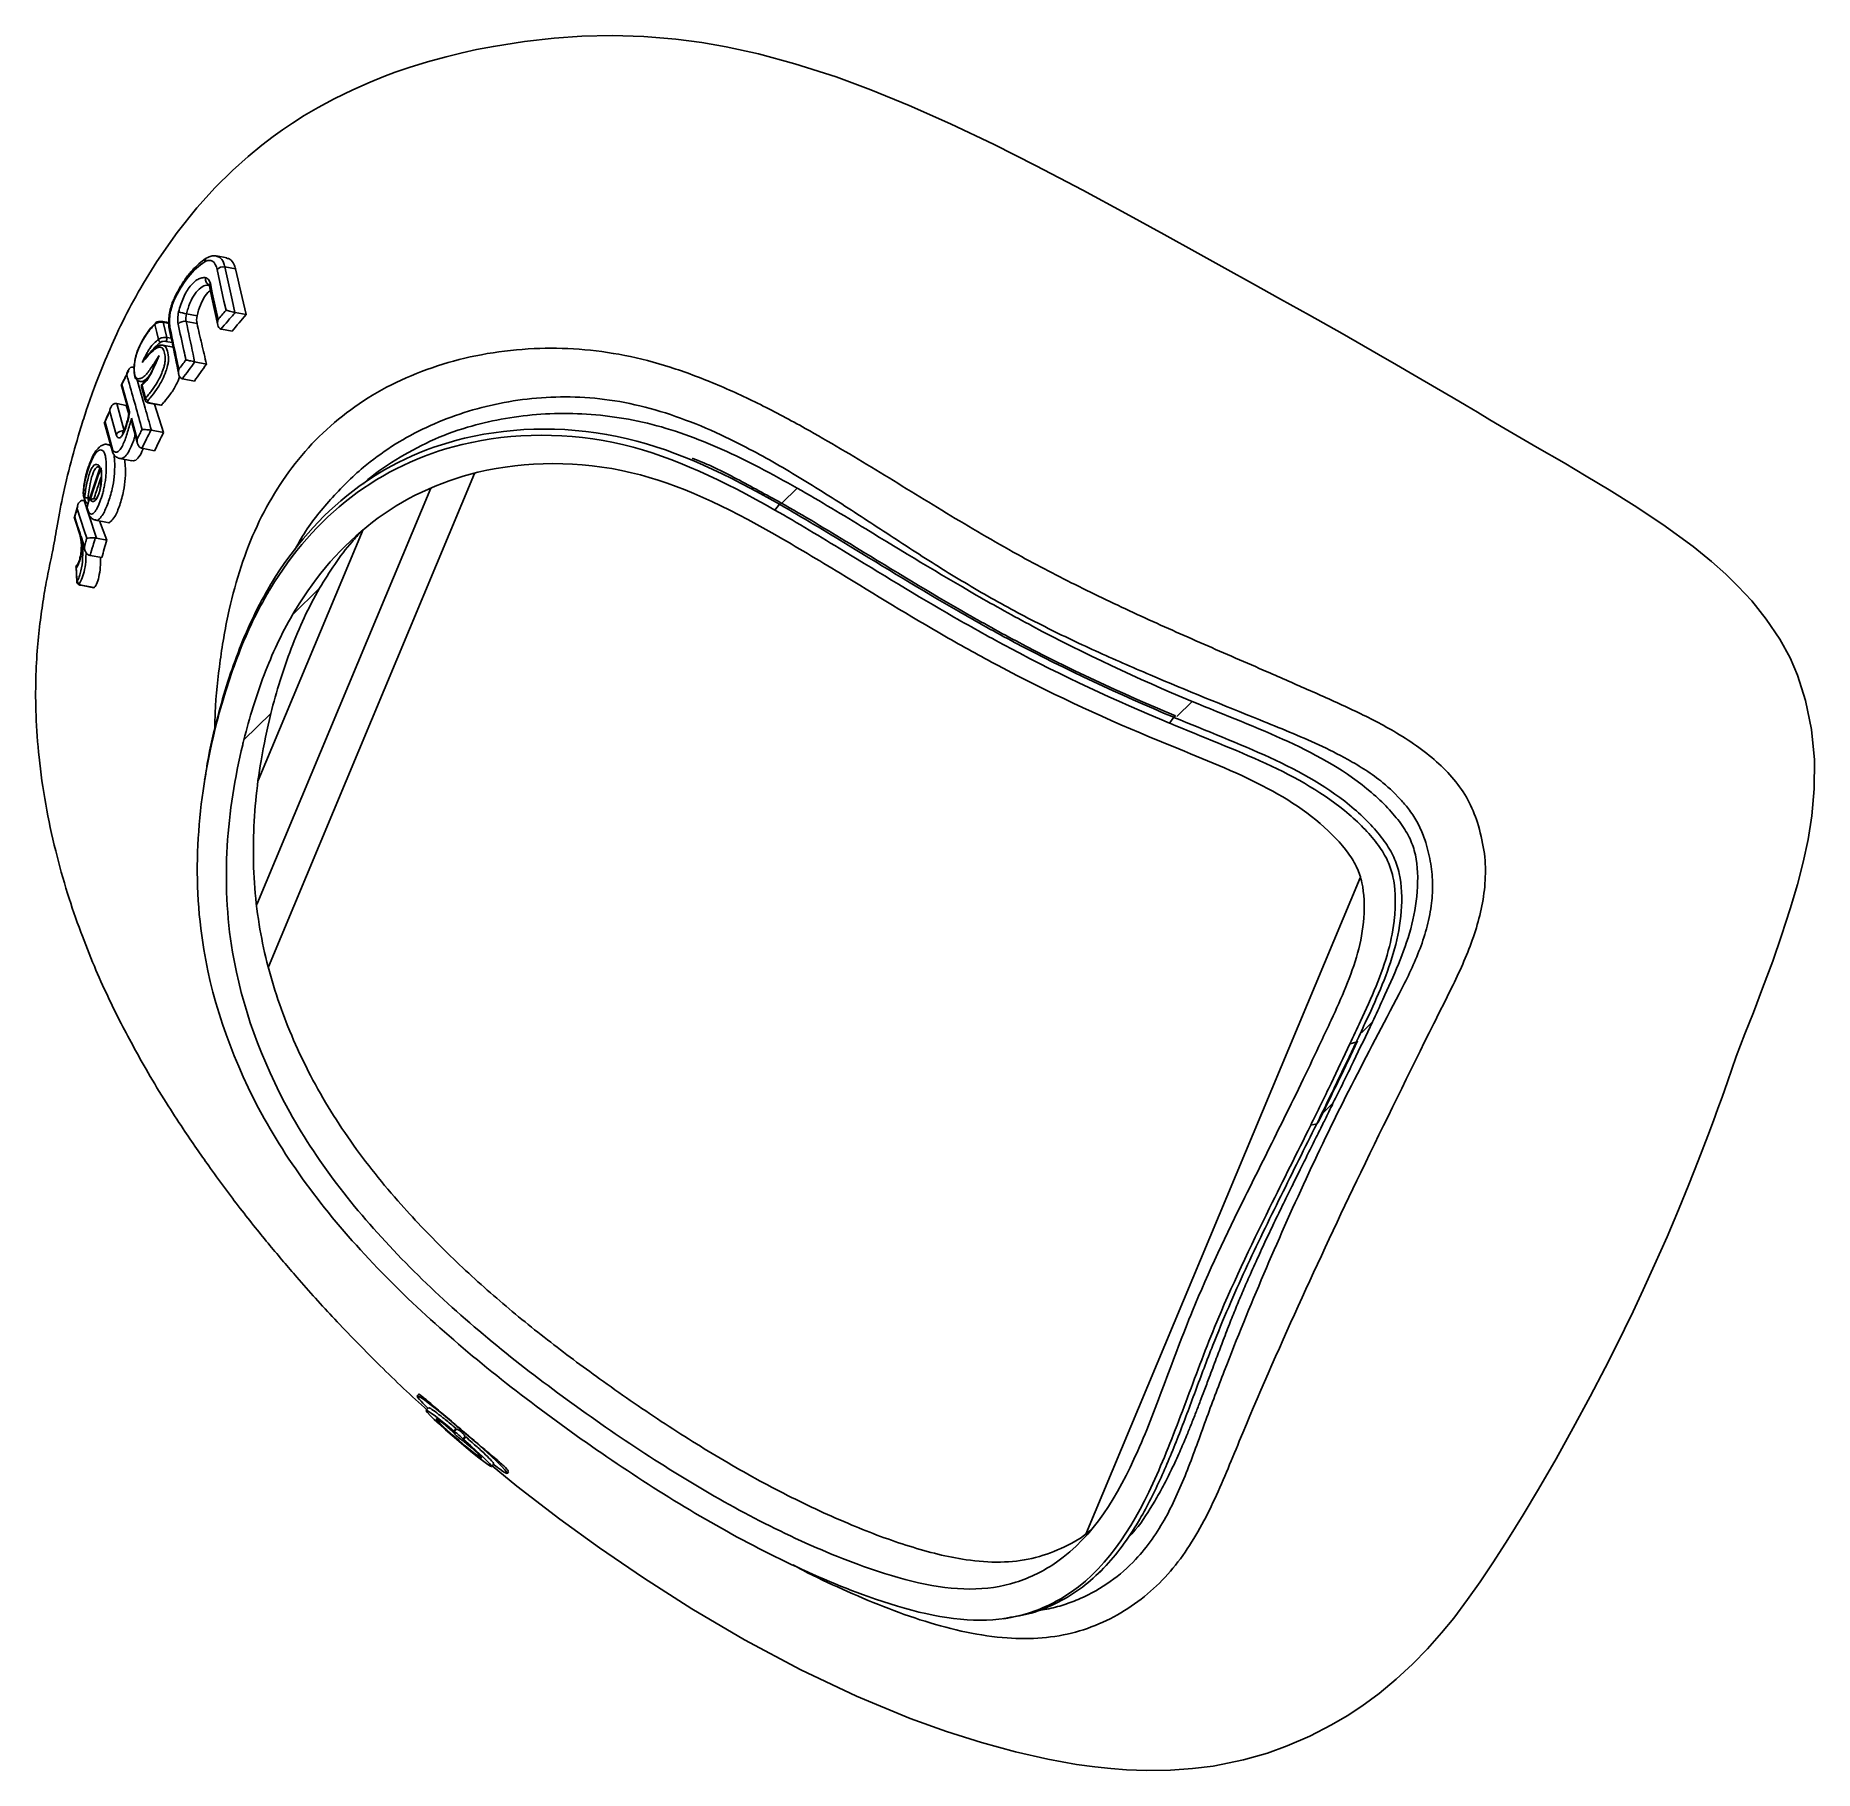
# Paper-space layout '_Trimétrica' of a CAD drawing. Header units: millimetres. Extents: x -50 to 61, y -52 to 56.
import ezdxf

# ---------------------------------------------------------------- set-up
doc = ezdxf.new("R2010")
doc.units = ezdxf.units.MM

psp = doc.layouts.new('_Trimétrica')

# ---------------------------------------------------------------- linework, layer by layer
at = {"color": 7, "linetype": 'Continuous', "lineweight": 25}
for p, q in [((-38.11, 42.41), (-38.74, 42.53)), ((-38.23, 41.84), (-37.57, 41.72)), ((-39.18, 40.63), (-39.19, 40.64)), ((-40.62, 38.92), (-39.96, 38.79)), ((-37.58, 38.99), (-36.9, 38.87)), ((-42.55, 38.34), (-42.67, 38.22)), ((-42.56, 38.34), (-42.56, 38.34)), ((-41.72, 38.37), (-42.11, 38.44)), ((-40.64, 38.44), (-39.96, 38.31)), ((-38.47, 37.96), (-38.44, 37.96)), ((-38.44, 37.96), (-37.77, 37.83)), ((-41.46, 36.84), (-42.09, 36.96)), ((-41.47, 36.89), (-41.52, 36.85)), ((-40.11, 35.92), (-39.37, 35.78)), ((-44.7, 34.51), (-44.2, 32.74)), ((-43.55, 34.71), (-43.26, 34.65)), ((-40.87, 34.87), (-40.13, 34.72)), ((-44.97, 33.32), (-44.5, 31.61)), ((-44.97, 33.32), (-44.39, 33.2)), ((-43.42, 34.36), (-43.2, 33.53)), ((-42.97, 33.35), (-42.21, 33.21)), ((-42.97, 33.35), (-42.97, 33.35)), ((-42.93, 33.37), (-42.18, 33.22)), ((-44.39, 33.2), (-44.22, 32.67)), ((-42.61, 33.28), (-42.05, 31.51)), ((-45.75, 32.15), (-45.21, 30.24)), ((-44.01, 32.06), (-43.67, 30.83)), ((-42.81, 31.66), (-42.05, 31.51)), ((-45.35, 30.74), (-45.51, 30.77)), ((-43.4, 30.53), (-42.61, 30.38)), ((-44.78, 29.89), (-44.02, 29.74)), ((-22.65, 28.95), (-35.51, -1.81)), ((-25.37, 28.04), (-36.23, 2.07)), ((-47.39, 26.97), (-47.61, 26.23)), ((-47.06, 27.65), (-46.96, 27.3)), ((-47.04, 27.72), (-46.97, 27.46)), ((-47, 27.27), (-46.94, 27.26)), ((-46.37, 27.38), (-46.28, 27.36)), ((-46.31, 27.35), (-46.31, 27.35)), ((-3.63, 27.04), (-3.92, 26.68)), ((-3.92, 26.68), (-3.92, 26.68)), ((-3.54, 27.13), (-3.63, 27.04)), ((-46.29, 26.05), (-45.54, 25.9)), ((-46.04, 26), (-45.59, 24.81)), ((-31.88, 26.46), (-31.97, 26.37)), ((-47.04, 24.44), (-46.96, 24.17)), ((-46.24, 24.93), (-45.59, 24.81)), ((-29.59, 25.46), (-36.14, 9.8)), ((-47.28, 23.52), (-47.26, 23.63)), ((-46.63, 23.85), (-45.9, 23.71)), ((-47.51, 23.13), (-47.45, 22.19)), ((-47.22, 21.99), (-46.4, 21.83)), ((-47.22, 21.99), (-47.22, 21.99)), ((-47.19, 21.99), (-46.38, 21.84)), ((-35.53, 21.75), (-35.6, 21.41)), ((-35.6, 21.41), (-35.6, 21.41)), ((-34.01, 20.15), (-32.32, 21.8)), ((-38.12, 15.72), (-38.17, 15.4)), ((-38.17, 15.4), (-38.17, 15.4)), ((-38.74, 13.5), (-38.79, 13.19)), ((-37.04, 12.34), (-35.36, 13.98)), ((20.97, 13.75), (20.71, 13.38)), ((20.71, 13.38), (20.71, 13.37)), ((21.07, 13.84), (20.97, 13.75)), ((-38.79, 13.19), (-38.79, 13.18)), ((35.12, 8.63), (34.63, 9.13)), ((32.6, 3.74), (15.49, -37.19)), ((32.34, -6.52), (31.96, -6.62)), ((32.43, -6.43), (32.34, -6.52)), ((29.89, -11.6), (29.51, -11.69)), ((29.98, -11.51), (29.89, -11.6)), ((-26.15, -28.48), (-26.23, -28.57)), ((-25.53, -29.31), (-25.66, -29.47)), ((-23.8, -30.61), (-23.94, -30.77)), ((-23.84, -30.71), (-23.94, -30.83)), ((-23.94, -30.83), (-23.94, -30.77)), ((-23.76, -30.64), (-23.9, -30.8)), ((-23.9, -30.81), (-23.89, -30.93)), ((-23.23, -31.1), (-23.37, -31.26)), ((-23.36, -31.38), (-23.37, -31.26)), ((-23.36, -31.38), (-23.33, -31.34)), ((-23.19, -31.13), (-23.33, -31.29)), ((-23.33, -31.29), (-23.33, -31.36)), ((-21.58, -32.98), (-21.45, -32.82)), ((-20.61, -33.41), (-20.53, -33.31)), ((16.33, -39.58), (16.42, -39.49))]:
    psp.add_line(p, q, dxfattribs=at)
at = {"color": 8, "linetype": 'Continuous', "lineweight": 25}
for p, q in [((-41.72, 38.32), (-42.08, 38.39)), ((-41.52, 37.13), (-41.91, 37.2)), ((-41.85, 37.44), (-41.57, 37.39)), ((-43.92, 35.6), (-43.89, 35.48)), ((-2.52, 28.04), (-3.49, 27.1)), ((-46.37, 27.38), (-46.31, 27.37)), ((-47.46, 22.19), (-47.44, 22.23)), ((22.11, 14.74), (21.15, 13.81)), ((33.36, -5.25), (32.67, -5.92)), ((30.9, -10.32), (30.24, -10.97)), ((-23.33, -31.34), (-23.36, -31.38))]:
    psp.add_line(p, q, dxfattribs=at)
at = {"color": 7, "linetype": 'Continuous', "lineweight": 25, "flags": 128}
for points in [[(-21.55, -32.94), (-20.02, -34.2), (-17.32, -36.27), (-14.86, -38.05), (-12.11, -39.93), (-9.1, -41.85), (-5.82, -43.78), (-2.29, -45.66), (1.18, -47.31), (4.52, -48.69), (6.78, -49.5), (8.97, -50.2), (11.09, -50.78), (13.12, -51.24), (14.91, -51.56), (16.04, -51.71), (17.05, -51.82), (18.02, -51.89), (19.26, -51.93), (20.77, -51.91), (22.14, -51.82), (23.43, -51.66), (25.32, -51.28), (26.82, -50.85), (28.04, -50.41), (29.46, -49.79), (30.81, -49.1), (31.78, -48.52), (32.69, -47.92), (33.77, -47.14), (34.85, -46.24), (35.85, -45.31), (36.79, -44.34), (37.66, -43.36), (38.43, -42.43), (39.29, -41.28), (40.08, -40.18), (40.92, -38.93), (41.81, -37.53), (42.76, -35.99), (43.72, -34.39), (44.82, -32.49), (45.89, -30.56), (46.94, -28.62), (47.87, -26.83), (48.52, -25.55), (49.08, -24.42), (49.62, -23.3), (50.25, -21.96), (50.96, -20.4), (51.74, -18.65), (52.45, -16.97), (53.1, -15.38), (53.68, -13.91), (54.28, -12.36), (54.63, -11.42), (54.91, -10.65), (55.17, -9.94), (55.5, -8.98), (56.05, -7.4), (56.6, -5.99), (57.13, -4.65), (57.7, -3.15), (58.33, -1.45), (58.88, 0.14), (59.42, 1.8), (59.87, 3.32), (60.23, 4.72), (60.54, 6.13), (60.77, 7.61), (60.92, 9.3), (60.93, 11.1), (60.75, 12.99), (60.37, 14.8), (59.87, 16.37), (59.41, 17.46), (58.77, 18.63), (57.93, 19.88), (57.02, 21.02), (56.16, 21.94), (55.4, 22.68), (54.52, 23.46), (53.36, 24.4), (51.48, 25.77), (49.68, 26.97), (48.13, 27.94), (46.7, 28.8), (45.32, 29.62), (43.63, 30.59), (41.63, 31.75), (40.68, 32.31), (39.91, 32.78), (39.2, 33.2), (38.4, 33.67), (37.36, 34.29), (35.97, 35.1), (34.87, 35.74), (33.74, 36.39), (31.48, 37.68), (29.43, 38.83), (27.63, 39.84), (25.88, 40.81), (24.16, 41.77), (22.46, 42.7), (20.37, 43.86), (17.98, 45.17), (15.3, 46.62), (12.34, 48.17), (9.76, 49.47), (7.05, 50.76), (4.47, 51.91), (2.08, 52.88), (-0.1, 53.69), (-2.67, 54.52), (-4.93, 55.13), (-6.95, 55.57), (-8.48, 55.84), (-10.1, 56.05), (-12.08, 56.21), (-14.06, 56.27), (-15.95, 56.23), (-17.69, 56.11), (-19.53, 55.91), (-21.47, 55.6), (-22.52, 55.4), (-23.43, 55.2), (-24.43, 54.95), (-25.59, 54.63), (-26.73, 54.28), (-27.6, 53.98), (-28.3, 53.72), (-29.17, 53.37), (-30.25, 52.89), (-31.4, 52.33), (-32.41, 51.79), (-33.27, 51.28), (-34, 50.81), (-34.63, 50.39), (-35.21, 49.98), (-35.92, 49.44), (-36.77, 48.74), (-37.75, 47.86), (-38.83, 46.8), (-39.98, 45.52), (-41.21, 44), (-42.47, 42.19), (-42.47, 42.19)], [(-38.15, 39.14), (-38.28, 39.71), (-38.71, 41.69)], [(-38.23, 41.84), (-37.78, 39.8), (-37.61, 39)], [(-39.19, 40.64), (-39.03, 39.92), (-38.67, 38.22)], [(-39.13, 40.8), (-39.01, 40.23), (-38.65, 38.56)], [(-42.36, 37.32), (-42.46, 37.75), (-42.59, 38.26)], [(-42.08, 38.39), (-41.95, 37.87), (-41.85, 37.44)], [(-41.67, 37.86), (-41.67, 37.86), (-41.67, 37.86)], [(-44.65, 34.51), (-44.5, 33.99), (-44.17, 32.81)], [(-43.39, 34.47), (-43.28, 34.06), (-43.17, 33.66)], [(-45, 31.39), (-45.15, 31.92), (-45.41, 32.83)], [(-44.05, 32.4), (-43.9, 31.87), (-43.69, 31.1)], [(-45.7, 32.15), (-45.55, 31.63), (-45.21, 30.39)], [(-46.84, 24.92), (-47, 25.41), (-47.43, 26.76)], [(-47, 27.27), (-46.71, 26.37), (-46.24, 24.93)], [(-47.62, 26.23), (-47.55, 25.99), (-47.26, 25.1)], [(-47.59, 26.24), (-47.43, 25.74), (-47.26, 25.22)], [(-47.2, 25.03), (-47.07, 24.63), (-46.99, 24.4)], [(-39.44, 10.11), (-39.46, 9.97), (-39.49, 9.83)], [(-25.98, -28.91), (-26.08, -28.8), (-26.2, -28.65), (-26.23, -28.57), (-26.17, -28.58), (-26.01, -28.68), (-25.76, -28.85), (-25.43, -29.09), (-25.03, -29.4), (-24.58, -29.76)], [(-23.94, -30.77), (-24.36, -30.42), (-24.75, -30.11), (-25.09, -29.84), (-25.35, -29.65), (-25.55, -29.52), (-25.65, -29.47), (-25.66, -29.5), (-25.58, -29.61), (-25.41, -29.79), (-25.16, -30.04), (-24.84, -30.34), (-24.46, -30.68), (-24.05, -31.05), (-23.61, -31.42), (-23.18, -31.79), (-22.77, -32.13), (-22.39, -32.43), (-22.07, -32.67), (-21.83, -32.85), (-21.66, -32.96), (-21.59, -32.98), (-21.6, -32.93), (-21.71, -32.8), (-21.91, -32.6), (-22.18, -32.33), (-22.52, -32.02), (-22.91, -31.66), (-23.33, -31.29)], [(-24.58, -29.76), (-24.09, -30.17), (-23.58, -30.6), (-23.06, -31.05), (-22.55, -31.49), (-22.07, -31.92), (-21.64, -32.31), (-21.27, -32.66), (-20.97, -32.96), (-20.76, -33.18), (-20.64, -33.34), (-20.61, -33.41), (-20.67, -33.4), (-20.84, -33.31), (-20.98, -33.21)], [(-23.33, -31.36), (-22.97, -31.67), (-22.67, -31.95), (-22.43, -32.18), (-22.27, -32.35), (-22.21, -32.43), (-22.25, -32.43), (-22.39, -32.35), (-22.61, -32.19), (-22.9, -31.96), (-23.24, -31.68), (-23.62, -31.36), (-23.99, -31.04), (-24.33, -30.73), (-24.63, -30.46), (-24.85, -30.24), (-24.99, -30.09), (-25.04, -30.01), (-24.98, -30.03), (-24.83, -30.13), (-24.59, -30.3), (-24.29, -30.54), (-23.94, -30.83)]]:
    psp.add_lwpolyline(points, dxfattribs=at)
at = {"color": 8, "linetype": 'Continuous', "lineweight": 25, "flags": 128}
psp.add_lwpolyline([(-47.19, 21.99), (-47.21, 21.99), (-47.22, 21.99)], dxfattribs=at)
at = {"color": 8, "linetype": 'Continuous', "lineweight": 25}
for centre, radius, start, end in [((-39.2, 42.18), 0.273, 123.4286, 182.3859), ((-39, 40.67), 0.186, 135.5523, 189.6408), ((-41.33, 39.78), 0.0937, 163.1182, 217.1888), ((-42.48, 38.27), 0.105, 138.2829, 185.6835), ((-42.13, 38.39), 0.0578, 4.4268, 69.3272), ((-41.49, 37.89), 0.183, 141.4926, 187.6647), ((-43.28, 34.48), 0.115, 129.6301, 183.8356), ((-42.96, 33.4), 0.046, 266.8744, 321.2787)]:
    psp.add_arc(centre, radius, start, end, dxfattribs=at)
at = {"color": 7, "linetype": 'Continuous', "lineweight": 25}
for centre, radius, start, end in [((-39.08, 41.06), 0.358, 163.0478, 254.7106), ((-38.33, 41.31), 0.537, 79.3682, 135.0004), ((-38.84, 47.34), 8.61, 254.7277, 258.0535), ((-40.74, 37.93), 0.525, 78.7564, 138.046), ((-42.19, 37.32), 0.173, 181.7702, 257.5207), ((-42.1, 37.38), 0.261, 316.8685, 12.9185), ((-42.99, 33.69), 0.18, 188.8801, 260.5899), ((-44.59, 31.15), 0.477, 78.3271, 149.5266), ((-46.77, 28.01), 0.58, 250.5583, 271.0726), ((-46.77, 26.89), 0.0624, 163.2705, 199.8418), ((-47.28, 22.26), 0.163, 188.5746, 264.8557), ((-2.38, -6.53), 32.52, 223.4831, 224.5497), ((-25.35, -33.03), 2.65, 41.9466, 56.9601), ((-21.92, -29.16), 2.65, 221.9466, 236.9601), ((-22.43, -31.11), 1.46, 159.8529, 164.2319), ((-22, -31.56), 1.32, 159.6516, 165.7916), ((-2.38, -6.53), 32.52, 234.0457, 235.1151)]:
    psp.add_arc(centre, radius, start, end, dxfattribs=at)
for points, knots in [([(-42.47, 42.19), (-42.92, 41.46), (-43.77, 40.09), (-44.83, 38.01), (-45.67, 36.12), (-46.33, 34.45), (-46.82, 33.05), (-47.32, 31.49), (-47.84, 29.68), (-48.37, 27.49), (-48.7, 25.65), (-48.95, 24.18), (-49.27, 22.72), (-49.53, 21.28), (-49.75, 19.76), (-49.93, 18.05), (-50.04, 16.07), (-50.03, 13.78), (-49.84, 11.17), (-49.44, 8.34), (-48.83, 5.5), (-48.09, 2.84), (-47.26, 0.44), (-46.42, -1.7), (-45.59, -3.54), (-44.79, -5.18), (-43.95, -6.77), (-42.99, -8.48), (-41.94, -10.22), (-40.92, -11.79), (-40.03, -13.1), (-39.17, -14.32), (-38.26, -15.57), (-37.29, -16.86), (-36.34, -18.06), (-35.44, -19.17), (-34.58, -20.19), (-33.25, -21.74), (-31.33, -23.87), (-28.67, -26.58), (-26.74, -28.45), (-25.68, -29.39), (-25.63, -29.43)], [0, 0, 0, 0, 0.036542, 0.069246, 0.097967, 0.122586, 0.143012, 0.159179, 0.18935, 0.220567, 0.24939, 0.272929, 0.292927, 0.312597, 0.333149, 0.355617, 0.381624, 0.411173, 0.444309, 0.481067, 0.517343, 0.550483, 0.580508, 0.607416, 0.631189, 0.650606, 0.670618, 0.692983, 0.717719, 0.739843, 0.756468, 0.771241, 0.790012, 0.808326, 0.825427, 0.841371, 0.856215, 0.870359, 0.909829, 0.952465, 0.997851, 1, 1, 1, 1]), ([(-39.35, 42.4), (-39.48, 42.32), (-39.76, 42.13), (-40.18, 41.73), (-40.61, 41.23), (-40.99, 40.64), (-41.26, 40.16), (-41.39, 39.86), (-41.41, 39.81)], [0, 0, 0, 0, 0.161233, 0.357544, 0.556673, 0.754476, 0.953874, 1, 1, 1, 1]), ([(-38.71, 41.69), (-38.76, 41.93), (-38.86, 42.11), (-39.07, 42.24), (-39.14, 42.25), (-39.3, 42.24), (-39.39, 42.22), (-39.47, 42.17)], [0, 0, 0, 0, 0.5, 0.5, 0.75, 0.75, 1, 1, 1, 1]), ([(-38.75, 42.51), (-38.79, 42.53), (-38.92, 42.56), (-39.14, 42.52), (-39.28, 42.43), (-39.34, 42.4)], [0, 0, 0, 0, 0.208123, 0.656268, 1, 1, 1, 1]), ([(-38.12, 42.39), (-38.04, 42.37), (-37.86, 42.33), (-37.67, 42.07), (-37.59, 41.82), (-37.57, 41.72)], [0, 0, 0, 0, 0.305029, 0.725533, 1, 1, 1, 1]), ([(-39.47, 42.17), (-39.84, 41.94), (-40.18, 41.62), (-40.85, 40.79), (-41.14, 40.29), (-41.4, 39.73)], [0, 0, 0, 0, 0.5, 0.5, 1, 1, 1, 1]), ([(-41.11, 39.04), (-41.03, 39.35), (-40.93, 39.65), (-40.75, 40.06), (-40.69, 40.19), (-40.54, 40.43), (-40.47, 40.54), (-40.32, 40.73), (-40.23, 40.82), (-40.07, 40.96), (-39.99, 41.02), (-39.82, 41.11), (-39.74, 41.14), (-39.57, 41.18), (-39.5, 41.18), (-39.42, 41.17)], [0, 0, 0, 0, 0.25, 0.25, 0.375, 0.375, 0.5, 0.5, 0.625, 0.625, 0.75, 0.75, 0.875, 0.875, 1, 1, 1, 1]), ([(-39.42, 41.17), (-39.35, 41.15), (-39.29, 41.12), (-39.19, 40.99), (-39.16, 40.9), (-39.13, 40.8)], [0, 0, 0, 0, 0.5, 0.5, 1, 1, 1, 1]), ([(-39.13, 40.37), (-39.18, 40.33), (-39.36, 40.21), (-39.62, 39.78), (-39.84, 39.26), (-39.93, 38.91), (-39.96, 38.79)], [0, 0, 0, 0, 0.143973, 0.487105, 0.829563, 1, 1, 1, 1]), ([(-39.22, 40.74), (-39.22, 40.74), (-39.23, 40.75), (-39.2, 40.72), (-39.19, 40.66), (-39.19, 40.63)], [0, 0, 0, 0, 0.114731, 0.637087, 1, 1, 1, 1]), ([(-41.41, 39.81), (-41.43, 39.77), (-41.51, 39.62), (-41.61, 39.29), (-41.7, 38.85), (-41.73, 38.42), (-41.72, 38.08), (-41.68, 37.91), (-41.67, 37.87)], [0, 0, 0, 0, 0.057879, 0.273366, 0.485939, 0.699029, 0.91544, 1, 1, 1, 1]), ([(-41.4, 39.73), (-41.52, 39.46), (-41.61, 39.15), (-41.67, 38.69), (-41.68, 38.54), (-41.68, 38.25), (-41.66, 38.12), (-41.64, 38)], [0, 0, 0, 0, 0.5, 0.5, 0.75, 0.75, 1, 1, 1, 1]), ([(-41.14, 38.28), (-41.16, 38.39), (-41.17, 38.51), (-41.16, 38.77), (-41.14, 38.9), (-41.11, 39.04)], [0, 0, 0, 0, 0.5, 0.5, 1, 1, 1, 1]), ([(-38.65, 38.56), (-38.58, 38.65), (-38.5, 38.74), (-38.42, 38.83), (-38.33, 38.93), (-38.24, 39.04), (-38.15, 39.14)], [0, 0, 0, 0, 0.0004459593, 0.0004459593, 0.0004459593, 0.0009607484, 0.0009607484, 0.0009607484, 0.0009607484]), ([(-37.58, 38.99), (-37.74, 38.82), (-37.89, 38.64), (-38.05, 38.46), (-38.19, 38.29), (-38.33, 38.13), (-38.47, 37.96)], [0, 0, 0, 0, 0.00088878, 0.00088878, 0.00088878, 0.001707212, 0.001707212, 0.001707212, 0.001707212]), ([(-37.61, 39), (-37.66, 39.02), (-37.72, 39.03), (-37.83, 39.06), (-37.88, 39.07), (-38.02, 39.11), (-38.1, 39.13), (-38.15, 39.14)], [0, 0, 0, 0, 0.25, 0.25, 0.5, 0.5, 1, 1, 1, 1]), ([(-42.67, 38.22), (-42.73, 38.16), (-42.9, 37.98), (-43.17, 37.6), (-43.43, 37.17), (-43.62, 36.78), (-43.75, 36.41), (-43.84, 36.03), (-43.89, 35.66), (-43.89, 35.32), (-43.86, 35.05), (-43.78, 34.84), (-43.65, 34.73), (-43.57, 34.72), (-43.54, 34.71)], [0, 0, 0, 0, 0.0746443, 0.2396492, 0.3792594, 0.4742503, 0.5604944, 0.6406926, 0.7162467, 0.7889158, 0.8560875, 0.9117396, 0.96711, 1, 1, 1, 1]), ([(-42.59, 38.26), (-42.74, 38.11), (-42.88, 37.94), (-43.17, 37.56), (-43.3, 37.34), (-43.5, 36.99), (-43.56, 36.86), (-43.67, 36.59), (-43.72, 36.45), (-43.81, 36.13), (-43.84, 35.96), (-43.88, 35.63), (-43.88, 35.47), (-43.87, 35.24), (-43.86, 35.17), (-43.83, 35.04), (-43.81, 34.99), (-43.75, 34.92), (-43.72, 34.89), (-43.66, 34.87), (-43.63, 34.87), (-43.52, 34.87), (-43.46, 34.89), (-43.31, 34.97), (-43.24, 35.03), (-43.1, 35.17), (-43.03, 35.26), (-42.89, 35.45), (-42.82, 35.56), (-42.61, 35.88), (-42.47, 36.09), (-42.33, 36.31)], [0, 0, 0, 0, 0.125, 0.125, 0.25, 0.25, 0.3125, 0.3125, 0.375, 0.375, 0.4375, 0.4375, 0.5, 0.5, 0.53125, 0.53125, 0.5625, 0.5625, 0.59375, 0.59375, 0.625, 0.625, 0.6875, 0.6875, 0.75, 0.75, 0.8125, 0.8125, 0.875, 0.875, 1, 1, 1, 1]), ([(-42.08, 38.39), (-42.17, 38.41), (-42.27, 38.4), (-42.46, 38.35), (-42.54, 38.31), (-42.59, 38.26)], [0, 0, 0, 0, 0.5, 0.5, 1, 1, 1, 1]), ([(-42.11, 38.44), (-42.11, 38.44), (-42.15, 38.45), (-42.24, 38.45), (-42.38, 38.44), (-42.49, 38.4), (-42.53, 38.36), (-42.55, 38.34)], [0, 0, 0, 0, 0.00244, 0.262777, 0.533242, 0.825866, 1, 1, 1, 1]), ([(-41.67, 37.86), (-41.62, 37.62), (-41.43, 36.72), (-41.24, 35.81), (-41.1, 35.15)], [0, 0, 0, 0, 0.263476, 1, 1, 1, 1]), ([(-41.64, 38), (-41.49, 37.32), (-41.35, 36.64), (-41.2, 35.96), (-41.17, 35.79), (-41.13, 35.62), (-41.1, 35.45)], [0, 0, 0, 0, 0.002671984, 0.002671984, 0.002671984, 0.003339843, 0.003339843, 0.003339843, 0.003339843]), ([(-40.66, 36.04), (-40.7, 36.23), (-40.74, 36.43), (-40.78, 36.62), (-40.9, 37.17), (-41.02, 37.73), (-41.14, 38.28)], [0, 0, 0, 0, 0.00075, 0.00075, 0.00075, 0.002928262, 0.002928262, 0.002928262, 0.002928262]), ([(-40.64, 38.44), (-40.5, 37.76), (-40.35, 37.08), (-40.21, 36.4), (-40.18, 36.24), (-40.14, 36.08), (-40.11, 35.92)], [0, 0, 0, 0, 0.002672109, 0.002672109, 0.002672109, 0.0033034, 0.0033034, 0.0033034, 0.0033034]), ([(-39.96, 38.31), (-39.87, 37.89), (-39.77, 37.47), (-39.57, 36.63), (-39.47, 36.2), (-39.37, 35.78)], [0, 0, 0, 0, 0.5, 0.5, 1, 1, 1, 1]), ([(-38.47, 37.96), (-38.52, 37.98), (-38.56, 38.01), (-38.63, 38.1), (-38.65, 38.15), (-38.69, 38.32), (-38.68, 38.45), (-38.65, 38.56)], [0, 0, 0, 0, 0.25, 0.25, 0.5, 0.5, 1, 1, 1, 1]), ([(-43.39, 35.88), (-43.31, 36.03), (-43.23, 36.18), (-43.12, 36.41), (-43.08, 36.48), (-43, 36.63), (-42.95, 36.7), (-42.83, 36.89), (-42.73, 36.99), (-42.55, 37.17), (-42.45, 37.25), (-42.36, 37.32)], [0, 0, 0, 0, 0.25, 0.25, 0.375, 0.375, 0.5, 0.5, 0.75, 0.75, 1, 1, 1, 1]), ([(-43.17, 33.66), (-43.11, 33.73), (-43.05, 33.81), (-42.92, 33.96), (-42.86, 34.04), (-42.67, 34.29), (-42.55, 34.47), (-42.37, 34.78), (-42.3, 34.9), (-42.19, 35.14), (-42.14, 35.27), (-42.07, 35.48), (-42.04, 35.55), (-42, 35.69), (-41.98, 35.77), (-41.96, 35.92), (-41.95, 36), (-41.95, 36.14), (-41.95, 36.21), (-41.98, 36.4), (-42, 36.52), (-42.06, 36.67), (-42.08, 36.71), (-42.13, 36.78), (-42.16, 36.8), (-42.25, 36.85), (-42.32, 36.85), (-42.46, 36.8), (-42.53, 36.76), (-42.74, 36.6), (-42.87, 36.45), (-43.13, 36.17), (-43.26, 36.03), (-43.39, 35.88)], [0, 0, 0, 0, 0.0625, 0.0625, 0.125, 0.125, 0.25, 0.25, 0.3125, 0.3125, 0.375, 0.375, 0.40625, 0.40625, 0.4375, 0.4375, 0.46875, 0.46875, 0.5, 0.5, 0.5625, 0.5625, 0.59375, 0.59375, 0.625, 0.625, 0.6875, 0.6875, 0.75, 0.75, 0.875, 0.875, 1, 1, 1, 1]), ([(-42.57, 36.79), (-42.62, 36.75), (-42.77, 36.64), (-42.95, 36.44), (-43.07, 36.3), (-43.1, 36.26)], [0, 0, 0, 0, 0.264384, 0.808753, 1, 1, 1, 1]), ([(-42.11, 36.95), (-42.12, 36.96), (-42.19, 36.98), (-42.33, 36.94), (-42.47, 36.87), (-42.54, 36.81), (-42.57, 36.79)], [0, 0, 0, 0, 0.059375, 0.422265, 0.822635, 1, 1, 1, 1]), ([(-42.36, 37.32), (-42.31, 37.37), (-42.23, 37.41), (-42.04, 37.45), (-41.94, 37.45), (-41.85, 37.44)], [0, 0, 0, 0, 0.5, 0.5, 1, 1, 1, 1]), ([(-41.91, 37.2), (-41.96, 37.21), (-42.03, 37.21), (-42.15, 37.19), (-42.19, 37.18), (-42.22, 37.16)], [0, 0, 0, 0, 0.5, 0.5, 1, 1, 1, 1]), ([(-38.86, 12.93), (-38.85, 13.29), (-38.82, 14.78), (-38.55, 17.31), (-38.02, 20.37), (-37.26, 23.17), (-36.27, 25.7), (-35.01, 28.02), (-33.48, 30.12), (-31.67, 31.97), (-29.6, 33.55), (-27.25, 34.84), (-24.66, 35.83), (-21.88, 36.49), (-19.02, 36.8), (-16.15, 36.76), (-13.3, 36.39), (-10.45, 35.64), (-7.62, 34.58), (-4.8, 33.28), (-1.46, 31.49), (2.4, 29.19), (6.77, 26.48), (10.99, 23.99), (15.05, 21.88), (18.93, 20.04), (22.85, 18.3), (26.37, 16.78), (29.47, 15.42), (32.12, 14.24), (34.35, 13.12), (36.09, 12.02), (37.37, 11.02), (38.47, 9.9), (39.39, 8.61), (39.74, 7.67), (39.92, 7.19)], [0, 0, 0, 0, 0.011294, 0.045768, 0.079768, 0.110223, 0.140278, 0.170045, 0.199672, 0.229347, 0.259295, 0.28976, 0.320723, 0.351908, 0.383041, 0.411849, 0.44029, 0.46839, 0.496493, 0.52487, 0.553616, 0.599463, 0.645776, 0.692017, 0.731184, 0.770364, 0.809778, 0.849596, 0.876437, 0.903421, 0.92958, 0.944468, 0.958655, 0.972294, 0.985824, 1, 1, 1, 1]), ([(-43.95, 35.6), (-44, 35.61), (-44.06, 35.59), (-44.15, 35.54), (-44.19, 35.5), (-44.29, 35.35), (-44.33, 35.24), (-44.35, 35.12)], [0, 0, 0, 0, 0.25, 0.25, 0.5, 0.5, 1, 1, 1, 1]), ([(-42.33, 36.31), (-42.42, 36.12), (-42.5, 35.93), (-42.62, 35.65), (-42.66, 35.56), (-42.75, 35.37), (-42.79, 35.28), (-43, 34.85), (-43.2, 34.64), (-43.39, 34.47)], [0, 0, 0, 0, 0.25, 0.25, 0.375, 0.375, 0.5, 0.5, 1, 1, 1, 1]), ([(-43.39, 35.88), (-43.32, 35.98), (-43.24, 36.11), (-43.12, 36.23), (-43.1, 36.26)], [0, 0, 0, 0, 0.769331, 1, 1, 1, 1]), ([(-42.53, 35.9), (-42.6, 35.76), (-42.71, 35.49), (-42.88, 35.12), (-43.07, 34.85), (-43.22, 34.67), (-43.32, 34.6), (-43.35, 34.57)], [0, 0, 0, 0, 0.247776, 0.45374, 0.666929, 0.891881, 1, 1, 1, 1]), ([(-42.37, 36.25), (-42.4, 36.19), (-42.46, 36.08), (-42.51, 35.96), (-42.53, 35.9)], [0, 0, 0, 0, 0.53197, 1, 1, 1, 1]), ([(-41.1, 35.45), (-41.03, 35.55), (-40.95, 35.65), (-40.88, 35.74), (-40.81, 35.84), (-40.74, 35.94), (-40.66, 36.04)], [0, 0, 0, 0, 0.0004729517, 0.0004729517, 0.0004729517, 0.0009567223, 0.0009567223, 0.0009567223, 0.0009567223]), ([(-40.1, 35.92), (-40.23, 35.74), (-40.36, 35.57), (-40.49, 35.39), (-40.62, 35.22), (-40.75, 35.04), (-40.87, 34.87)], [0, 0, 0, 0, 0.000856119, 0.000856119, 0.000856119, 0.001701371, 0.001701371, 0.001701371, 0.001701371]), ([(-40.11, 35.92), (-40.16, 35.93), (-40.22, 35.95), (-40.33, 35.97), (-40.39, 35.98), (-40.53, 36.02), (-40.61, 36.03), (-40.66, 36.04)], [0, 0, 0, 0, 0.25, 0.25, 0.5, 0.5, 1, 1, 1, 1]), ([(-44.65, 34.51), (-44.65, 34.51), (-44.66, 34.51), (-44.69, 34.51), (-44.69, 34.51), (-44.7, 34.51)], [0, 0, 0, 0, 0.119871, 0.324533, 1, 1, 1, 1]), ([(-44.22, 35.38), (-44.35, 35.13), (-44.51, 34.84), (-44.65, 34.54), (-44.67, 34.5)], [0, 0, 0, 0, 0.856463, 1, 1, 1, 1]), ([(-44.35, 35.12), (-44.39, 35.03), (-44.44, 34.93), (-44.49, 34.84), (-44.54, 34.73), (-44.59, 34.62), (-44.65, 34.51)], [0, 0, 0, 0, 0.0003995513, 0.0003995513, 0.0003995513, 0.0008630711, 0.0008630711, 0.0008630711, 0.0008630711]), ([(-43.39, 31.71), (-43.67, 32.71), (-43.95, 33.71), (-44.23, 34.71), (-44.27, 34.85), (-44.31, 34.98), (-44.35, 35.12)], [0, 0, 0, 0, 0.004265101, 0.004265101, 0.004265101, 0.004849306, 0.004849306, 0.004849306, 0.004849306]), ([(-43.35, 34.57), (-43.37, 34.55), (-43.41, 34.51), (-43.43, 34.44), (-43.43, 34.39), (-43.42, 34.36)], [0, 0, 0, 0, 0.362696, 0.690671, 1, 1, 1, 1]), ([(-41.05, 35), (-41.11, 34.83), (-41.28, 34.4), (-41.62, 33.9), (-41.93, 33.51), (-42.12, 33.29), (-42.18, 33.22)], [0, 0, 0, 0, 0.214079, 0.527108, 0.848815, 1, 1, 1, 1]), ([(-41.1, 35.45), (-41.1, 35.43), (-41.11, 35.38), (-41.11, 35.32), (-41.12, 35.23), (-41.1, 35.12), (-41.06, 35.02), (-41.01, 34.94), (-40.95, 34.89), (-40.9, 34.87), (-40.87, 34.87)], [0, 0, 0, 0, 0.102703, 0.186212, 0.250529, 0.499413, 0.632452, 0.749888, 0.879112, 1, 1, 1, 1]), ([(-45.02, 33.32), (-45.07, 33.33), (-45.13, 33.31), (-45.23, 33.25), (-45.27, 33.21), (-45.36, 33.06), (-45.4, 32.95), (-45.41, 32.83)], [0, 0, 0, 0, 0.25, 0.25, 0.5, 0.5, 1, 1, 1, 1]), ([(-43.2, 33.53), (-43.2, 33.53), (-43.2, 33.5), (-43.16, 33.45), (-43.09, 33.39), (-43.03, 33.36), (-42.98, 33.36), (-42.97, 33.35)], [0, 0, 0, 0, 0.03444, 0.302705, 0.564309, 0.880049, 1, 1, 1, 1]), ([(-43.02, 33.51), (-43.05, 33.48), (-43.05, 33.45), (-43.02, 33.4), (-42.98, 33.38), (-42.93, 33.37)], [0, 0, 0, 0, 0.5, 0.5, 1, 1, 1, 1]), ([(-33.85, 24.23), (-33.7, 24.5), (-33.07, 25.63), (-31.67, 27.37), (-29.8, 29.24), (-27.85, 30.67), (-25.93, 31.75), (-23.86, 32.61), (-21.67, 33.25), (-19.38, 33.64), (-17, 33.78), (-14.54, 33.64), (-12.01, 33.15), (-9.48, 32.34), (-6.67, 31.13), (-3.62, 29.48), (-0.35, 27.46), (2.87, 25.36), (6.08, 23.25), (9.36, 21.28), (12.7, 19.48), (16.09, 17.87), (20.63, 15.89), (24.67, 14.26), (28.18, 12.84), (30.02, 12.05), (31.61, 11.26), (32.95, 10.47), (33.89, 9.8), (34.43, 9.31), (34.63, 9.13)], [0, 0, 0, 0, 0.014099, 0.058097, 0.101941, 0.135058, 0.16832, 0.201581, 0.234696, 0.267584, 0.300547, 0.333392, 0.366474, 0.399719, 0.432878, 0.478343, 0.523858, 0.569137, 0.614414, 0.659787, 0.705153, 0.750479, 0.795814, 0.886374, 0.910734, 0.93509, 0.959395, 0.974898, 0.990379, 1, 1, 1, 1]), ([(-45.4, 32.86), (-45.5, 32.67), (-45.61, 32.43), (-45.71, 32.19), (-45.72, 32.14)], [0, 0, 0, 0, 0.825442, 1, 1, 1, 1]), ([(-45.41, 32.83), (-45.45, 32.73), (-45.5, 32.63), (-45.54, 32.52), (-45.6, 32.4), (-45.65, 32.28), (-45.7, 32.15)], [0, 0, 0, 0, 0.0004288727, 0.0004288727, 0.0004288727, 0.0009533956, 0.0009533956, 0.0009533956, 0.0009533956]), ([(-45.21, 30.39), (-45.16, 30.33), (-45.11, 30.3), (-45, 30.28), (-44.94, 30.29), (-44.83, 30.37), (-44.77, 30.43), (-44.66, 30.59), (-44.61, 30.69), (-44.46, 31.02), (-44.37, 31.28), (-44.25, 31.69), (-44.21, 31.83), (-44.13, 32.11), (-44.09, 32.25), (-44.05, 32.4)], [0, 0, 0, 0, 0.125, 0.125, 0.25, 0.25, 0.375, 0.375, 0.5, 0.5, 0.75, 0.75, 0.875, 0.875, 1, 1, 1, 1]), ([(-44.17, 32.81), (-44.19, 32.69), (-44.2, 32.57), (-44.25, 32.34), (-44.28, 32.23), (-44.34, 32.01), (-44.37, 31.91), (-44.44, 31.71), (-44.48, 31.62), (-44.56, 31.45), (-44.6, 31.37), (-44.69, 31.26), (-44.73, 31.21), (-44.82, 31.17), (-44.87, 31.18), (-44.95, 31.24), (-44.98, 31.3), (-45, 31.39)], [0, 0, 0, 0, 0.125, 0.125, 0.25, 0.25, 0.375, 0.375, 0.5, 0.5, 0.625, 0.625, 0.75, 0.75, 0.875, 0.875, 1, 1, 1, 1]), ([(-44.21, 32.76), (-44.22, 32.69), (-44.25, 32.48), (-44.33, 32.15), (-44.43, 31.83), (-44.53, 31.61), (-44.59, 31.51), (-44.62, 31.48), (-44.61, 31.48), (-44.61, 31.48)], [0, 0, 0, 0, 0.1208064, 0.3622717, 0.6153671, 0.7871603, 0.9082966, 0.9931378, 1, 1, 1, 1]), ([(-44.17, 32.81), (-44.17, 32.81), (-44.18, 32.8), (-44.2, 32.78), (-44.2, 32.76), (-44.2, 32.76)], [0, 0, 0, 0, 0.225484, 0.536484, 1, 1, 1, 1]), ([(-44.01, 32.06), (-44.03, 32.16), (-44.06, 32.27), (-44.05, 32.38), (-44.05, 32.4)], [0, 0, 0, 0, 0.898977, 1, 1, 1, 1]), ([(-42.18, 33.22), (-42.18, 33.22), (-42.2, 33.2), (-42.21, 33.21), (-42.21, 33.21)], [0, 0, 0, 0, 0.586955, 1, 1, 1, 1]), ([(-2.52, 28.04), (-3.3, 28.48), (-4.85, 29.34), (-7.19, 30.48), (-9.53, 31.43), (-11.88, 32.14), (-14.22, 32.56), (-16.54, 32.74), (-18.8, 32.67), (-21, 32.38), (-23.23, 31.85), (-25.45, 31.02), (-27.58, 29.84), (-28.97, 28.91), (-29.58, 28.33), (-29.61, 28.31)], [0, 0, 0, 0, 0.081786, 0.161666, 0.240153, 0.318171, 0.397053, 0.47568, 0.555051, 0.634637, 0.71386, 0.807591, 0.901267, 0.995412, 1, 1, 1, 1]), ([(-45.75, 32.15), (-45.74, 32.15), (-45.74, 32.15), (-45.71, 32.15), (-45.7, 32.15)], [0, 0, 0, 0, 0.870677, 1, 1, 1, 1]), ([(-43.43, 30.54), (-43.48, 30.56), (-43.53, 30.59), (-43.6, 30.67), (-43.63, 30.72), (-43.69, 30.87), (-43.7, 30.99), (-43.69, 31.1)], [0, 0, 0, 0, 0.25, 0.25, 0.5, 0.5, 1, 1, 1, 1]), ([(-43.69, 31.1), (-43.64, 31.21), (-43.58, 31.32), (-43.53, 31.43), (-43.48, 31.52), (-43.44, 31.62), (-43.39, 31.71)], [0, 0, 0, 0, 0.0004639313, 0.0004639313, 0.0004639313, 0.0008633374, 0.0008633374, 0.0008633374, 0.0008633374]), ([(-42.84, 31.66), (-42.93, 31.48), (-43.02, 31.3), (-43.11, 31.12), (-43.21, 30.93), (-43.3, 30.73), (-43.4, 30.53)], [0.000000852, 0.000000852, 0.000000852, 0.000000852, 0.000773262, 0.000773262, 0.000773262, 0.00161133, 0.00161133, 0.00161133, 0.00161133]), ([(-42.84, 31.66), (-42.89, 31.67), (-42.95, 31.68), (-43.07, 31.69), (-43.12, 31.69), (-43.27, 31.71), (-43.34, 31.71), (-43.39, 31.71)], [0, 0, 0, 0, 0.25, 0.25, 0.5, 0.5, 1, 1, 1, 1]), ([(-35.6, 21.41), (-35.53, 21.53), (-35.46, 21.66), (-34.05, 23.99), (-32.36, 25.94), (-28.34, 29.02), (-26.02, 30.14), (-20.29, 31.52), (-16.77, 31.56), (-10.2, 29.99), (-7.1, 28.49), (-3.92, 26.68)], [0, 0, 0, 0, 0.012839, 0.012839, 0.242297, 0.242297, 0.471754, 0.471754, 0.747104, 0.747104, 1, 1, 1, 1]), ([(-35.53, 21.75), (-35.46, 21.88), (-35.39, 22), (-33.97, 24.34), (-32.27, 26.31), (-28.23, 29.41), (-25.89, 30.53), (-20.12, 31.91), (-16.57, 31.95), (-9.94, 30.37), (-6.82, 28.86), (-3.63, 27.04)], [0, 0, 0, 0, 0.012839, 0.012839, 0.242297, 0.242297, 0.471754, 0.471754, 0.747104, 0.747104, 1, 1, 1, 1]), ([(-45.51, 30.75), (-45.55, 30.76), (-45.67, 30.8), (-45.87, 30.74), (-46.06, 30.61), (-46.24, 30.42), (-46.42, 30.14), (-46.61, 29.73), (-46.78, 29.26), (-46.92, 28.77), (-47, 28.33), (-47.05, 27.96), (-47.06, 27.74), (-47.06, 27.68)], [0, 0, 0, 0, 0.036231, 0.105518, 0.175944, 0.256191, 0.361208, 0.493602, 0.649743, 0.764072, 0.865222, 0.956658, 1, 1, 1, 1]), ([(-46.82, 26.87), (-46.78, 26.7), (-46.72, 26.55), (-46.62, 26.44), (-46.58, 26.43), (-46.51, 26.43), (-46.47, 26.44), (-46.4, 26.5), (-46.36, 26.54), (-46.29, 26.64), (-46.25, 26.7), (-46.15, 26.89), (-46.08, 27.04), (-45.96, 27.36), (-45.9, 27.54), (-45.82, 27.83), (-45.79, 27.93), (-45.75, 28.14), (-45.73, 28.25), (-45.69, 28.47), (-45.67, 28.58), (-45.65, 28.81), (-45.64, 28.93), (-45.63, 29.16), (-45.62, 29.28), (-45.62, 29.51), (-45.63, 29.62), (-45.65, 29.84), (-45.66, 29.94), (-45.7, 30.13), (-45.72, 30.21), (-45.78, 30.33), (-45.82, 30.37), (-45.9, 30.42), (-45.93, 30.43), (-46.02, 30.43), (-46.06, 30.42), (-46.14, 30.37), (-46.18, 30.34), (-46.26, 30.26), (-46.3, 30.21), (-46.37, 30.09), (-46.41, 30.03), (-46.51, 29.83), (-46.58, 29.68), (-46.71, 29.36), (-46.77, 29.19), (-46.88, 28.82), (-46.93, 28.62), (-46.98, 28.3), (-47, 28.19), (-47.03, 27.96), (-47.03, 27.84), (-47.04, 27.72)], [0, 0, 0, 0, 0.0625, 0.0625, 0.09375, 0.09375, 0.125, 0.125, 0.15625, 0.15625, 0.1875, 0.1875, 0.25, 0.25, 0.3125, 0.3125, 0.34375, 0.34375, 0.375, 0.375, 0.40625, 0.40625, 0.4375, 0.4375, 0.46875, 0.46875, 0.5, 0.5, 0.53125, 0.53125, 0.5625, 0.5625, 0.59375, 0.59375, 0.625, 0.625, 0.65625, 0.65625, 0.6875, 0.6875, 0.71875, 0.71875, 0.75, 0.75, 0.8125, 0.8125, 0.875, 0.875, 0.9375, 0.9375, 0.96875, 0.96875, 1, 1, 1, 1]), ([(-45.17, 30.16), (-45.17, 30.16), (-45.2, 30.19), (-45.22, 30.25), (-45.22, 30.33), (-45.21, 30.38), (-45.21, 30.39)], [0, 0, 0, 0, 0.039437, 0.455823, 0.814782, 1, 1, 1, 1]), ([(-45.17, 30.16), (-45.16, 30.15), (-45.12, 30.08), (-44.99, 29.96), (-44.85, 29.91), (-44.78, 29.89)], [0, 0, 0, 0, 0.1386088, 0.5817937, 1, 1, 1, 1]), ([(-43.32, 30.52), (-43.33, 30.5), (-43.4, 30.29), (-43.58, 29.98), (-43.82, 29.73), (-43.96, 29.76), (-44.02, 29.77)], [0, 0, 0, 0, 0.0364845, 0.4067259, 0.7805732, 1, 1, 1, 1]), ([(-46.97, 27.46), (-46.94, 27.78), (-46.89, 28.07), (-46.8, 28.5), (-46.77, 28.63), (-46.7, 28.89), (-46.66, 29.01), (-46.57, 29.22), (-46.52, 29.31), (-46.42, 29.45), (-46.36, 29.5), (-46.25, 29.54), (-46.2, 29.53), (-46.1, 29.47), (-46.05, 29.41), (-46, 29.36)], [0, 0, 0, 0, 0.25, 0.25, 0.375, 0.375, 0.5, 0.5, 0.625, 0.625, 0.75, 0.75, 0.875, 0.875, 1, 1, 1, 1]), ([(-45.95, 29.32), (-45.93, 29.2), (-45.92, 29.06), (-45.91, 28.78), (-45.92, 28.63), (-45.94, 28.34), (-45.96, 28.19), (-46.01, 27.92), (-46.05, 27.8), (-46.16, 27.47), (-46.25, 27.31), (-46.39, 27.21), (-46.44, 27.2), (-46.53, 27.22), (-46.58, 27.26), (-46.62, 27.32)], [0, 0, 0, 0, 0.125, 0.125, 0.25, 0.25, 0.375, 0.375, 0.5, 0.5, 0.75, 0.75, 0.875, 0.875, 1, 1, 1, 1]), ([(-46.62, 27.32), (-46.51, 27.66), (-46.4, 28), (-46.29, 28.34), (-46.18, 28.67), (-46.06, 29), (-45.95, 29.32)], [0, 0, 0, 0, 0.001359736, 0.001359736, 0.001359736, 0.00266502, 0.00266502, 0.00266502, 0.00266502]), ([(-45.95, 29.21), (-45.94, 29.16), (-45.92, 29.01), (-45.92, 28.71), (-45.95, 28.34), (-46.01, 27.98), (-46.09, 27.68), (-46.19, 27.46), (-46.29, 27.35), (-46.3, 27.35), (-46.3, 27.35)], [0, 0, 0, 0, 0.059647, 0.197687, 0.337515, 0.477639, 0.618077, 0.756207, 0.889152, 1, 1, 1, 1]), ([(-46.1, 29.37), (-46.1, 29.37), (-46.09, 29.37), (-46.05, 29.33), (-46.02, 29.3)], [0, 0, 0, 0, 0.331127, 1, 1, 1, 1]), ([(-45.95, 29.32), (-45.95, 29.32), (-45.95, 29.28), (-45.95, 29.24), (-45.94, 29.21)], [0, 0, 0, 0, 0.184372, 1, 1, 1, 1]), ([(-44.48, 29.83), (-44.47, 29.71), (-44.42, 29.34), (-44.43, 28.65), (-44.55, 27.78), (-44.78, 26.95), (-45.05, 26.3), (-45.31, 25.98), (-45.46, 25.86), (-45.53, 25.91), (-45.53, 25.91)], [0, 0, 0, 0, 0.075805, 0.221415, 0.366456, 0.559234, 0.759268, 0.890288, 0.994924, 1, 1, 1, 1]), ([(-3.92, 25.15), (-6.94, 26.87), (-9.88, 28.3), (-16.12, 29.78), (-19.47, 29.74), (-24.91, 28.44), (-27.11, 27.38), (-30.93, 24.45), (-32.53, 22.59), (-33.87, 20.38), (-33.94, 20.26), (-34.01, 20.15)], [0.7180504, 0.7180504, 0.7180504, 0.7180504, 0.760959, 0.760959, 0.8076771, 0.8076771, 0.8466089, 0.8466089, 0.8855407, 0.8855407, 0.887719, 0.887719, 0.887719, 0.887719]), ([(-9.07, 29.91), (-9.06, 29.9), (-8.12, 29.57), (-6.27, 28.63), (-4.46, 27.63), (-3.54, 27.13)], [0, 0, 0, 0, 0.005135, 0.496498, 1, 1, 1, 1]), ([(22.11, 14.74), (18.7, 16.17), (15.4, 17.71), (10.98, 20.06), (9.81, 20.71), (6.33, 22.71), (4.05, 24.1), (0.34, 26.37), (-1.09, 27.23), (-2.52, 28.04)], [0.887719, 0.887719, 0.887719, 0.887719, 0.9318691, 0.9318691, 0.9479202, 0.9479202, 0.9800223, 0.9800223, 1, 1, 1, 1]), ([(-47.43, 26.76), (-47.45, 26.7), (-47.47, 26.63), (-47.49, 26.56), (-47.53, 26.45), (-47.56, 26.35), (-47.59, 26.24)], [0, 0, 0, 0, 0.0002708639, 0.0002708639, 0.0002708639, 0.0006972593, 0.0006972593, 0.0006972593, 0.0006972593]), ([(-47.08, 27.28), (-47.13, 27.28), (-47.19, 27.26), (-47.28, 27.19), (-47.32, 27.15), (-47.41, 27), (-47.43, 26.88), (-47.43, 26.76)], [0, 0, 0, 0, 0.25, 0.25, 0.5, 0.5, 1, 1, 1, 1]), ([(-47.04, 27.72), (-47.04, 27.72), (-47.06, 27.7), (-47.06, 27.69), (-47.06, 27.68)], [0, 0, 0, 0, 0.3261624, 1, 1, 1, 1]), ([(-46.95, 27.29), (-46.95, 27.27), (-46.93, 27.22), (-46.87, 27.14), (-46.81, 27.08), (-46.77, 27.07), (-46.76, 27.07)], [0, 0, 0, 0, 0.167323, 0.584364, 0.954513, 1, 1, 1, 1]), ([(-46.83, 26.91), (-46.84, 26.87), (-46.85, 26.83), (-46.83, 26.79), (-46.83, 26.78)], [0, 0, 0, 0, 0.843875, 1, 1, 1, 1]), ([(-46.83, 26.76), (-46.83, 26.75), (-46.8, 26.63), (-46.74, 26.44), (-46.61, 26.23), (-46.46, 26.09), (-46.33, 26.07), (-46.28, 26.06)], [0, 0, 0, 0, 0.01083, 0.385772, 0.627588, 0.851404, 1, 1, 1, 1]), ([(-46.39, 27.38), (-46.42, 27.38), (-46.45, 27.38), (-46.5, 27.37), (-46.52, 27.36), (-46.57, 27.34), (-46.6, 27.33), (-46.62, 27.32)], [0, 0, 0, 0, 0.25, 0.25, 0.5, 0.5, 1, 1, 1, 1]), ([(-3.92, 26.68), (-2.49, 25.87), (-1.06, 25), (2.66, 22.74), (4.93, 21.34), (8.41, 19.34), (9.58, 18.69), (14, 16.34), (17.31, 14.81), (20.71, 13.38)], [0, 0, 0, 0, 0.177926, 0.177926, 0.463835, 0.463835, 0.606789, 0.606789, 1, 1, 1, 1]), ([(-3.63, 27.04), (-2.2, 26.22), (-0.77, 25.36), (2.95, 23.09), (5.22, 21.7), (8.69, 19.7), (9.86, 19.05), (14.27, 16.71), (17.57, 15.18), (20.97, 13.75)], [0, 0, 0, 0, 0.177926, 0.177926, 0.463835, 0.463835, 0.606789, 0.606789, 1, 1, 1, 1]), ([(-3.54, 27.13), (-2.11, 26.32), (-0.67, 25.45), (3.04, 23.19), (5.32, 21.79), (8.79, 19.79), (9.95, 19.14), (14.36, 16.8), (17.67, 15.27), (21.07, 13.84)], [0, 0, 0, 0, 0.177926, 0.177926, 0.463835, 0.463835, 0.606789, 0.606789, 1, 1, 1, 1]), ([(-47.59, 26.24), (-47.59, 26.24), (-47.61, 26.24), (-47.63, 26.23), (-47.62, 26.23), (-47.62, 26.23)], [0, 0, 0, 0, 0.142752, 0.925238, 1, 1, 1, 1]), ([(-47.44, 22.23), (-47.41, 22.29), (-47.37, 22.36), (-47.3, 22.52), (-47.27, 22.62), (-47.19, 22.93), (-47.14, 23.19), (-47.1, 23.59), (-47.1, 23.73), (-47.09, 24.01), (-47.09, 24.15), (-47.1, 24.42), (-47.12, 24.55), (-47.15, 24.81), (-47.17, 24.92), (-47.2, 25.03)], [0, 0, 0, 0, 0.125, 0.125, 0.25, 0.25, 0.5, 0.5, 0.625, 0.625, 0.75, 0.75, 0.875, 0.875, 1, 1, 1, 1]), ([(-47.26, 25.22), (-47.22, 25.11), (-47.2, 24.98), (-47.17, 24.69), (-47.16, 24.54), (-47.17, 24.22), (-47.18, 24.06), (-47.22, 23.77), (-47.25, 23.64), (-47.28, 23.52)], [0, 0, 0, 0, 0.25, 0.25, 0.5, 0.5, 0.75, 0.75, 1, 1, 1, 1]), ([(-47.26, 25.22), (-47.27, 25.19), (-47.28, 25.15), (-47.26, 25.11), (-47.26, 25.11)], [0, 0, 0, 0, 0.761487, 1, 1, 1, 1]), ([(-47.26, 25.1), (-47.25, 25.05), (-47.22, 24.94), (-47.19, 24.68), (-47.17, 24.48), (-47.18, 24.37), (-47.18, 24.36)], [0, 0, 0, 0, 0.277426, 0.618609, 0.985443, 1, 1, 1, 1]), ([(-47.2, 25.03), (-47.18, 24.99), (-47.14, 24.83), (-47.11, 24.63), (-47.05, 24.47), (-47.04, 24.44)], [0, 0, 0, 0, 0.257713, 0.868439, 1, 1, 1, 1]), ([(-46.99, 24.4), (-46.96, 24.5), (-46.93, 24.61), (-46.9, 24.72), (-46.88, 24.78), (-46.86, 24.85), (-46.84, 24.92)], [0, 0, 0, 0, 0.0004292577, 0.0004292577, 0.0004292577, 0.000697425, 0.000697425, 0.000697425, 0.000697425]), ([(-46.31, 24.94), (-46.37, 24.94), (-46.43, 24.94), (-46.55, 24.94), (-46.6, 24.94), (-46.73, 24.93), (-46.8, 24.92), (-46.84, 24.92)], [0, 0, 0, 0, 0.25, 0.25, 0.5, 0.5, 1, 1, 1, 1]), ([(-46.31, 24.94), (-46.36, 24.78), (-46.41, 24.62), (-46.45, 24.46), (-46.51, 24.26), (-46.57, 24.05), (-46.63, 23.85)], [0.000006885, 0.000006885, 0.000006885, 0.000006885, 0.000650314, 0.000650314, 0.000650314, 0.001461974, 0.001461974, 0.001461974, 0.001461974]), ([(-32.32, 21.8), (-32.01, 22.3), (-31.39, 23.31), (-30.5, 24.49), (-29.9, 25.14), (-29.7, 25.35)], [0, 0, 0, 0, 0.3989038, 0.7994632, 1, 1, 1, 1]), ([(19.48, 12.52), (16.24, 13.87), (13.1, 15.33), (8.9, 17.57), (7.79, 18.18), (4.49, 20.08), (2.33, 21.41), (-1.2, 23.56), (-2.56, 24.38), (-3.92, 25.15)], [0.887719, 0.887719, 0.887719, 0.887719, 0.9318691, 0.9318691, 0.9479202, 0.9479202, 0.9800223, 0.9800223, 1, 1, 1, 1]), ([(-47.28, 23.63), (-47.28, 23.63), (-47.31, 23.53), (-47.36, 23.4), (-47.44, 23.27), (-47.45, 23.26), (-47.46, 23.25)], [0, 0, 0, 0, 0.004962, 0.373061, 0.71625, 1, 1, 1, 1]), ([(-47.18, 24.36), (-47.19, 24.26), (-47.19, 24.05), (-47.24, 23.79), (-47.27, 23.67), (-47.28, 23.63)], [0, 0, 0, 0, 0.373571, 0.765654, 1, 1, 1, 1]), ([(-46.71, 23.87), (-46.81, 23.91), (-46.88, 23.99), (-46.97, 24.18), (-46.99, 24.29), (-46.99, 24.4)], [0, 0, 0, 0, 0.5, 0.5, 1, 1, 1, 1]), ([(-45.98, 23.73), (-45.98, 23.57), (-45.98, 23.19), (-46.05, 22.63), (-46.18, 22.13), (-46.31, 21.91), (-46.38, 21.84), (-46.38, 21.84)], [0, 0, 0, 0, 0.190292, 0.453792, 0.721242, 0.990246, 1, 1, 1, 1]), ([(-47.46, 23.25), (-47.47, 23.24), (-47.51, 23.21), (-47.52, 23.14), (-47.51, 23.09), (-47.5, 23.06), (-47.5, 23.05)], [0, 0, 0, 0, 0.155774, 0.597218, 0.922325, 1, 1, 1, 1]), ([(-47.5, 23.05), (-47.49, 22.96), (-47.48, 22.86), (-47.48, 22.76), (-47.47, 22.59), (-47.46, 22.41), (-47.44, 22.23)], [0, 0, 0, 0, 0.0002984604, 0.0002984604, 0.0002984604, 0.0008426413, 0.0008426413, 0.0008426413, 0.0008426413]), ([(-47.46, 22.2), (-47.46, 22.18), (-47.45, 22.14), (-47.42, 22.09), (-47.37, 22.04), (-47.31, 22.01), (-47.25, 22), (-47.22, 21.99)], [0, 0, 0, 0, 0.127075, 0.316419, 0.500152, 0.719424, 1, 1, 1, 1]), ([(-47.3, 22.09), (-47.31, 22.07), (-47.31, 22.05), (-47.28, 22.02), (-47.24, 22), (-47.19, 21.99)], [0, 0, 0, 0, 0.5, 0.5, 1, 1, 1, 1]), ([(-46.38, 21.84), (-46.38, 21.83), (-46.39, 21.83), (-46.4, 21.83), (-46.4, 21.83)], [0, 0, 0, 0, 0.936579, 1, 1, 1, 1]), ([(-38.17, 15.4), (-37.96, 16.1), (-37.72, 16.78), (-37.2, 18.14), (-36.92, 18.82), (-36.3, 20.14), (-35.96, 20.78), (-35.6, 21.41)], [0.2550946, 0.2550946, 0.2550946, 0.2550946, 0.5000856, 0.5000856, 0.7500428, 0.7500428, 1, 1, 1, 1]), ([(-38.12, 15.72), (-37.9, 16.42), (-37.66, 17.11), (-37.14, 18.47), (-36.86, 19.15), (-36.23, 20.48), (-35.9, 21.12), (-35.53, 21.75)], [0.2550946, 0.2550946, 0.2550946, 0.2550946, 0.5000856, 0.5000856, 0.7500428, 0.7500428, 1, 1, 1, 1]), ([(-35.36, 13.98), (-35.01, 15.37), (-34.59, 16.73), (-33.59, 19.35), (-33.01, 20.61), (-32.32, 21.8)], [0, 0, 0, 0, 0.5, 0.5, 1, 1, 1, 1]), ([(-34.01, 20.15), (-34.35, 19.55), (-34.67, 18.94), (-35.26, 17.69), (-35.53, 17.05), (-36.27, 15.08), (-36.69, 13.73), (-37.04, 12.34)], [0, 0, 0, 0, 0.25, 0.25, 0.5, 0.5, 1, 1, 1, 1]), ([(33.36, -5.25), (33.58, -4.78), (33.8, -4.31), (34.69, -2.37), (35.34, -0.93), (35.95, 1.31), (36.1, 2.08), (36.21, 3.68), (36.19, 4.47), (35.96, 5.53), (35.85, 5.85), (35.56, 6.48), (35.37, 6.79), (34.66, 7.78), (34.01, 8.45), (31.77, 10.37), (30, 11.36), (26.2, 13.11), (24.13, 13.9), (22.11, 14.74), (22.11, 14.74), (22.11, 14.74)], [0.0000001, 0.0000001, 0.0000001, 0.0000001, 0.0074613, 0.0074613, 0.0308204, 0.0308204, 0.0424999, 0.0424999, 0.0541795, 0.0541795, 0.0600192, 0.0600192, 0.065859, 0.065859, 0.0775385, 0.0775385, 0.102831, 0.102831, 0.1281236, 0.1281236, 0.1281404, 0.1281404, 0.1281404, 0.1281404]), ([(-39.43, 10.11), (-39.41, 10.23), (-39.27, 11.4), (-38.99, 12.51), (-38.74, 13.5)], [0, 0, 0, 0, 0.108362, 1, 1, 1, 1]), ([(15.8, -36.92), (15.7, -37), (15.16, -37.49), (13.94, -38.13), (12.16, -38.77), (10.15, -39.01), (8.16, -38.85), (6.25, -38.47), (4.47, -37.96), (2.67, -37.35), (0.13, -36.34), (-3.15, -34.82), (-7.12, -32.64), (-11.02, -30.19), (-14.69, -27.65), (-18.12, -25.1), (-21.31, -22.5), (-24.37, -19.7), (-26.89, -17.07), (-28.88, -14.72), (-30.41, -12.68), (-31.81, -10.55), (-33.04, -8.34), (-34.09, -6.1), (-34.95, -3.83), (-35.64, -1.51), (-36.14, 0.93), (-36.42, 3.44), (-36.48, 6.01), (-36.33, 8.56), (-35.98, 11.23), (-35.58, 13.01), (-35.36, 13.98)], [0, 0, 0, 0, 0.005675, 0.032201, 0.059386, 0.085956, 0.11343, 0.135528, 0.157806, 0.180437, 0.203131, 0.254422, 0.306094, 0.358628, 0.411343, 0.456996, 0.502784, 0.549177, 0.595895, 0.624076, 0.652399, 0.681257, 0.710349, 0.738542, 0.766955, 0.796071, 0.825433, 0.858206, 0.891259, 0.925009, 0.958934, 1, 1, 1, 1]), ([(20.71, 13.38), (20.71, 13.38), (20.72, 13.38), (22.73, 12.53), (24.8, 11.75), (28.61, 9.99), (30.37, 9.01), (32.61, 7.09), (33.26, 6.41), (33.97, 5.43), (34.16, 5.11), (34.45, 4.49), (34.56, 4.16), (34.79, 3.11), (34.82, 2.31), (34.75, 1.44), (34.75, 1.37), (34.74, 1.3)], [0, 0, 0, 0, 0.0001318, 0.0001318, 0.1975131, 0.1975131, 0.3948944, 0.3948944, 0.4860408, 0.4860408, 0.5316141, 0.5316141, 0.5771873, 0.5771873, 0.6683337, 0.6683337, 0.6762477, 0.6762477, 0.6762477, 0.6762477]), ([(20.97, 13.75), (20.97, 13.75), (20.98, 13.75), (22.99, 12.91), (25.05, 12.12), (28.88, 10.36), (30.67, 9.36), (32.95, 7.41), (33.61, 6.71), (34.34, 5.69), (34.54, 5.36), (34.84, 4.71), (34.95, 4.37), (35.19, 3.27), (35.22, 2.46), (35.09, 0.85), (34.95, 0.06), (34.33, -2.2), (33.68, -3.65), (32.78, -5.59), (32.56, -6.05), (32.34, -6.52)], [0, 0, 0, 0, 0.000132, 0.000132, 0.197513, 0.197513, 0.394894, 0.394894, 0.486041, 0.486041, 0.531614, 0.531614, 0.577187, 0.577187, 0.668334, 0.668334, 0.75948, 0.75948, 0.941773, 0.941773, 1, 1, 1, 1]), ([(29.51, -11.69), (28.66, -13.41), (27.8, -15.12), (25.75, -19.27), (24.57, -21.73), (22.88, -25.83), (22.3, -27.41), (21.14, -30.5), (20.56, -32.03), (18.6, -36.43), (17.01, -39.12), (13.77, -41.36), (12.86, -41.82), (10.96, -42.42), (9.95, -42.57), (6.75, -42.57), (4.35, -41.96), (0.07, -40.43), (-1.77, -39.63), (-5.38, -37.88), (-7.15, -36.92), (-10.65, -34.85), (-12.37, -33.74), (-15.79, -31.43), (-17.47, -30.22), (-22.43, -26.48), (-25.59, -23.8), (-31.32, -17.91), (-33.87, -14.7), (-37.66, -7.86), (-38.95, -4.25), (-40.32, 3.95), (-39.91, 8.57), (-38.84, 12.98), (-38.82, 13.08), (-38.79, 13.19)], [0, 0, 0, 0, 0.053216, 0.053216, 0.128129, 0.128129, 0.173077, 0.173077, 0.218025, 0.218025, 0.30792, 0.30792, 0.337886, 0.337886, 0.367851, 0.367851, 0.427781, 0.427781, 0.472729, 0.472729, 0.517677, 0.517677, 0.562419, 0.562419, 0.607162, 0.607162, 0.696647, 0.696647, 0.787363, 0.787363, 0.877259, 0.877259, 0.99712, 0.99712, 1, 1, 1, 1]), ([(-37.04, 12.34), (-37.06, 12.24), (-37.09, 12.14), (-38.1, 7.95), (-38.49, 3.56), (-37.19, -4.23), (-35.96, -7.65), (-32.36, -14.15), (-29.94, -17.2), (-24.5, -22.8), (-21.5, -25.34), (-16.79, -28.9), (-15.19, -30.04), (-11.94, -32.24), (-10.3, -33.29), (-6.98, -35.26), (-5.3, -36.17), (-1.88, -37.83), (-0.12, -38.59), (3.94, -40.04), (6.22, -40.62), (9.26, -40.62), (10.21, -40.48), (12.02, -39.91), (12.88, -39.48), (15.96, -37.35), (17.48, -34.79), (19.34, -30.61), (19.89, -29.16), (20.98, -26.22), (21.54, -24.73), (23.14, -20.83), (24.26, -18.49), (26.21, -14.55), (27.03, -12.92), (27.83, -11.29)], [0.155314, 0.155314, 0.155314, 0.155314, 0.1568108, 0.1568108, 0.2191017, 0.2191017, 0.2658198, 0.2658198, 0.3129644, 0.3129644, 0.3594693, 0.3594693, 0.3827218, 0.3827218, 0.4059743, 0.4059743, 0.4293333, 0.4293333, 0.4526924, 0.4526924, 0.4838378, 0.4838378, 0.4994106, 0.4994106, 0.5149833, 0.5149833, 0.5617014, 0.5617014, 0.5850605, 0.5850605, 0.6084196, 0.6084196, 0.6473514, 0.6473514, 0.6750075, 0.6750075, 0.6750075, 0.6750075]), ([(30.16, -6.47), (30.37, -6.03), (30.58, -5.58), (31.43, -3.74), (32.05, -2.37), (32.63, -0.24), (32.76, 0.49), (32.88, 2.01), (32.85, 2.76), (32.63, 3.77), (32.53, 4.07), (32.26, 4.66), (32.08, 4.96), (31.4, 5.9), (30.78, 6.54), (28.65, 8.37), (26.98, 9.3), (23.36, 10.97), (21.4, 11.71), (19.48, 12.52), (19.48, 12.52), (19.48, 12.52)], [0.0000001, 0.0000001, 0.0000001, 0.0000001, 0.0074613, 0.0074613, 0.0308204, 0.0308204, 0.0424999, 0.0424999, 0.0541795, 0.0541795, 0.0600192, 0.0600192, 0.065859, 0.065859, 0.0775385, 0.0775385, 0.102831, 0.102831, 0.1281236, 0.1281236, 0.1281404, 0.1281404, 0.1281404, 0.1281404]), ([(35.12, 8.63), (35.28, 8.44), (35.66, 8.01), (36.15, 7.25), (36.49, 6.54), (36.79, 5.65), (37.03, 4.6), (37.14, 3.27), (37.05, 1.91), (36.75, 0.53), (36.28, -0.86), (35.69, -2.19), (34.28, -4.98), (32.01, -9.18), (29.2, -15.01), (26.55, -20.95), (24.5, -26), (22.95, -30.09), (22.04, -32.68), (21.2, -34.7), (20.49, -36.16), (19.64, -37.54), (18.52, -38.92), (17.04, -40.21), (15.49, -41.1), (14.12, -41.61), (13.24, -41.86), (12.68, -41.93), (12.49, -41.95)], [0, 0, 0, 0, 0.010232, 0.023222, 0.036602, 0.043283, 0.063591, 0.083894, 0.104623, 0.129119, 0.153903, 0.179162, 0.204479, 0.316599, 0.428748, 0.540878, 0.653086, 0.709148, 0.765213, 0.793248, 0.821348, 0.849822, 0.878548, 0.915664, 0.953656, 0.97218, 0.990851, 1, 1, 1, 1]), ([(39.92, 7.19), (40.07, 6.61), (40.38, 5.46), (40.44, 3.78), (40.26, 2.16), (39.86, 0.6), (39.32, -0.91), (38.66, -2.4), (37.93, -3.87), (35.9, -7.93), (32.78, -14.27), (28.7, -22.94), (25.95, -29.2), (24.26, -33.34), (23.43, -35.24), (22.5, -37.06), (21.41, -38.76), (20.11, -40.29), (18.56, -41.59), (16.81, -42.63), (14.87, -43.36), (12.78, -43.73), (10.49, -43.72), (8.03, -43.36), (5.45, -42.67), (2.86, -41.75), (0.32, -40.65), (-1.56, -39.78), (-2.58, -39.23), (-2.78, -39.12)], [0, 0, 0, 0, 0.020589, 0.040832, 0.061285, 0.082237, 0.10376, 0.125771, 0.148089, 0.17049, 0.310853, 0.435592, 0.559927, 0.588142, 0.616247, 0.644183, 0.671999, 0.699918, 0.728134, 0.756341, 0.784214, 0.811595, 0.838748, 0.869325, 0.900229, 0.93132, 0.96224, 0.992593, 1, 1, 1, 1]), ([(31.96, -6.62), (32.18, -6.15), (32.4, -5.68), (33.3, -3.74), (33.94, -2.3), (34.54, -0.12), (34.67, 0.58), (34.74, 1.3)], [0.6762477, 0.6762477, 0.6762477, 0.6762477, 0.7344692, 0.7344692, 0.9167621, 0.9167621, 0.9999946, 0.9999946, 0.9999946, 0.9999946]), ([(30.9, -10.32), (31.33, -9.46), (32.16, -7.77), (32.97, -6.07), (33.36, -5.25)], [0, 0, 0, 0, 0.51569, 1, 1, 1, 1]), ([(27.83, -11.29), (28.24, -10.47), (29.03, -8.87), (29.79, -7.25), (30.16, -6.47)], [0, 0, 0, 0, 0.51569, 1, 1, 1, 1]), ([(29.51, -11.69), (29.93, -10.83), (30.36, -9.96), (31.18, -8.26), (31.57, -7.44), (31.96, -6.62), (31.96, -6.62), (31.96, -6.62), (31.96, -6.62)], [-0.000026, -0.000026, -0.000026, -0.000026, 0.515638, 0.515638, 0.999948, 0.999948, 0.999948, 0.999974, 0.999974, 0.999974, 0.999974]), ([(32.34, -6.52), (31.95, -7.35), (31.56, -8.17), (30.74, -9.86), (30.31, -10.73), (29.89, -11.6)], [0, 0, 0, 0, 0.48431, 0.48431, 1, 1, 1, 1]), ([(32.43, -6.43), (32.04, -7.25), (31.65, -8.08), (30.83, -9.77), (30.41, -10.64), (29.98, -11.51)], [0, 0, 0, 0, 0.48431, 0.48431, 1, 1, 1, 1]), ([(18.13, -37.41), (18.28, -37.25), (18.92, -36.57), (19.6, -35.46), (20.33, -34.18), (20.84, -33.15), (21.33, -32.1), (21.72, -31.17), (22.06, -30.35), (22.34, -29.63), (22.61, -28.93), (22.89, -28.19), (23.22, -27.31), (23.6, -26.3), (24.02, -25.19), (24.42, -24.14), (24.83, -23.11), (25.24, -22.13), (25.71, -21.05), (26.23, -19.9), (26.79, -18.68), (27.37, -17.48), (27.92, -16.34), (28.42, -15.33), (28.88, -14.4), (29.35, -13.45), (29.83, -12.49), (30.27, -11.61), (30.61, -10.91), (30.82, -10.5), (30.9, -10.32)], [0, 0, 0, 0, 0.022144, 0.095538, 0.131723, 0.170679, 0.210992, 0.246955, 0.271774, 0.298305, 0.323567, 0.346539, 0.375603, 0.417109, 0.452822, 0.49258, 0.528346, 0.562305, 0.598951, 0.645112, 0.688251, 0.732737, 0.778393, 0.81523, 0.846114, 0.882351, 0.921397, 0.954214, 0.980415, 1, 1, 1, 1]), ([(29.89, -11.6), (29.14, -13.1), (27.64, -16.12), (25.4, -20.67), (23.64, -24.74), (22.32, -28.26), (21.27, -31.1), (20.13, -33.85), (18.97, -36.14), (17.78, -37.96), (16.62, -39.34), (15.3, -40.54), (13.78, -41.48), (12.22, -42.15), (11.1, -42.33), (10.6, -42.41)], [0, 0, 0, 0, 0.133985, 0.268823, 0.404602, 0.484623, 0.563698, 0.642037, 0.71951, 0.768977, 0.817718, 0.865964, 0.914148, 0.961782, 1, 1, 1, 1]), ([(-24.57, -29.75), (-24.72, -29.62), (-25.02, -29.37), (-25.5, -28.94), (-25.93, -28.59), (-26.17, -28.43), (-26.13, -28.49), (-26.13, -28.5)], [0, 0, 0, 0, 0.1655103, 0.3368188, 0.6429315, 0.9491331, 1, 1, 1, 1]), ([(-23.8, -30.61), (-23.92, -30.51), (-24.27, -30.22), (-24.79, -29.8), (-25.24, -29.46), (-25.5, -29.29), (-25.5, -29.32), (-25.5, -29.34)], [0, 0, 0, 0, 0.13193, 0.378211, 0.624492, 0.870774, 1, 1, 1, 1]), ([(-20.57, -33.28), (-20.55, -33.28), (-20.51, -33.27), (-20.79, -32.97), (-21.38, -32.45), (-22.21, -31.76), (-23.15, -30.96), (-23.97, -30.27), (-24.41, -29.88), (-24.57, -29.75)], [0, 0, 0, 0, 0.08557, 0.250732, 0.415618, 0.580758, 0.746119, 0.91113, 1, 1, 1, 1]), ([(-23.89, -30.92), (-24.03, -30.8), (-24.23, -30.62), (-24.38, -30.48), (-24.42, -30.44)], [0, 0, 0, 0, 0.687715, 1, 1, 1, 1]), ([(-23.23, -31.1), (-23.23, -31.08), (-23.25, -31.05), (-23.35, -30.95), (-23.41, -30.88), (-23.55, -30.76), (-23.62, -30.71), (-23.72, -30.65), (-23.76, -30.63), (-23.76, -30.65)], [0, 0, 0, 0, 0.25, 0.25, 0.5, 0.5, 0.75, 0.75, 1, 1, 1, 1]), ([(-22.71, -31.91), (-22.83, -31.82), (-23.03, -31.66), (-23.27, -31.46), (-23.36, -31.38)], [0, 0, 0, 0, 0.596598, 1, 1, 1, 1]), ([(-21.46, -32.81), (-21.46, -32.79), (-21.46, -32.76), (-21.72, -32.47), (-22.18, -32.03), (-22.71, -31.56), (-23.06, -31.25), (-23.19, -31.13)], [0, 0, 0, 0, 0.180635, 0.409762, 0.638889, 0.868017, 1, 1, 1, 1]), ([(10.32, -42.47), (10.37, -42.47), (10.47, -42.45), (10.56, -42.44), (10.61, -42.43)], [0, 0, 0, 0, 0.499999, 1, 1, 1, 1])]:
    psp.add_open_spline(points, degree=3, knots=knots, dxfattribs=at)
at = {"color": 8, "linetype": 'Continuous', "lineweight": 25}
for points, knots in [([(-38.75, 42.51), (-38.68, 42.49), (-38.5, 42.45), (-38.32, 42.19), (-38.25, 41.94), (-38.23, 41.84)], [0, 0, 0, 0, 0.304127, 0.723976, 1, 1, 1, 1]), ([(-39.21, 40.71), (-39.32, 40.71), (-39.55, 40.7), (-39.93, 40.4), (-40.27, 39.91), (-40.5, 39.38), (-40.59, 39.03), (-40.62, 38.92)], [0, 0, 0, 0, 0.204314, 0.43213, 0.659872, 0.887242, 1, 1, 1, 1]), ([(-42.09, 36.96), (-42.04, 36.94), (-41.94, 36.91), (-41.81, 36.66), (-41.75, 36.33), (-41.74, 35.96), (-41.8, 35.65), (-41.92, 35.25), (-42.15, 34.72), (-42.49, 34.17), (-42.8, 33.77), (-42.98, 33.56), (-43.02, 33.51)], [0, 0, 0, 0, 0.067033, 0.14046, 0.26067, 0.316668, 0.369709, 0.442548, 0.566047, 0.74605, 0.932961, 1, 1, 1, 1]), ([(-42.22, 37.16), (-42.3, 37.09), (-42.46, 36.97), (-42.62, 36.81), (-42.7, 36.69), (-42.71, 36.68)], [0, 0, 0, 0, 0.474238, 0.937982, 1, 1, 1, 1]), ([(-43.69, 34.78), (-43.53, 34.2), (-43.23, 33.16), (-42.94, 32.12), (-42.81, 31.66)], [0, 0, 0, 0, 0.55668, 1, 1, 1, 1]), ([(-42.9, 35.11), (-43, 35), (-43.21, 34.76), (-43.43, 34.66), (-43.54, 34.71), (-43.55, 34.71)], [0, 0, 0, 0, 0.4688287, 0.954701, 1, 1, 1, 1]), ([(-43.39, 34.47), (-43.4, 34.46), (-43.43, 34.42), (-43.43, 34.38), (-43.42, 34.36)], [0, 0, 0, 0, 0.4318678, 1, 1, 1, 1]), ([(-43.2, 33.53), (-43.2, 33.55), (-43.21, 33.59), (-43.19, 33.63), (-43.17, 33.66)], [0, 0, 0, 0, 0.392974, 1, 1, 1, 1]), ([(-43.82, 31.36), (-43.84, 31.29), (-43.94, 30.93), (-44.11, 30.51), (-44.35, 30.11), (-44.56, 29.89), (-44.71, 29.9), (-44.78, 29.9)], [0, 0, 0, 0, 0.084891, 0.437843, 0.567253, 0.795697, 1, 1, 1, 1]), ([(-45.15, 30.17), (-45.13, 30.04), (-45.11, 29.87), (-45.09, 29.39), (-45.11, 28.78), (-45.26, 27.9), (-45.51, 27.09), (-45.78, 26.46), (-46.03, 26.13), (-46.2, 26.01), (-46.27, 26.05), (-46.28, 26.06)], [0, 0, 0, 0, 0.0792801, 0.1100865, 0.2588925, 0.3953188, 0.577377, 0.7647772, 0.882505, 0.9857934, 1, 1, 1, 1]), ([(-45.52, 30.74), (-45.48, 30.75), (-45.41, 30.75), (-45.35, 30.67), (-45.32, 30.62)], [0, 0, 0, 0, 0.460246, 1, 1, 1, 1]), ([(-46.1, 29.36), (-46.11, 29.37), (-46.17, 29.4), (-46.3, 29.29), (-46.47, 28.97), (-46.65, 28.35), (-46.72, 27.77), (-46.76, 27.43)], [0, 0, 0, 0, 0.029328, 0.204803, 0.382561, 0.633376, 1, 1, 1, 1]), ([(-45.93, 28.77), (-45.99, 28.59), (-46.15, 28.13), (-46.3, 27.67), (-46.39, 27.38), (-46.39, 27.38)], [0, 0, 0, 0, 0.386108, 0.999103, 1, 1, 1, 1]), ([(-46.95, 27.29), (-46.96, 27.3), (-46.98, 27.35), (-46.97, 27.41), (-46.97, 27.46)], [0, 0, 0, 0, 0.093796, 1, 1, 1, 1]), ([(-46.82, 26.87), (-46.83, 26.84), (-46.85, 26.8), (-46.83, 26.76), (-46.83, 26.76)], [0, 0, 0, 0, 0.867345, 1, 1, 1, 1]), ([(-46.76, 27.43), (-46.76, 27.39), (-46.76, 27.33), (-46.73, 27.26), (-46.71, 27.24), (-46.71, 27.24)], [0, 0, 0, 0, 0.516959, 0.917786, 1, 1, 1, 1]), ([(-46.88, 24.02), (-46.89, 23.88), (-46.89, 23.52), (-46.97, 22.96), (-47.11, 22.42), (-47.24, 22.2), (-47.3, 22.09)], [0, 0, 0, 0, 0.16775, 0.445205, 0.722595, 1, 1, 1, 1])]:
    psp.add_open_spline(points, degree=3, knots=knots, dxfattribs=at)
at = {"color": 7, "linetype": 'Continuous', "lineweight": 25}
for points in [[(-37.57, 41.72), (-37.34, 40.77), (-37.12, 39.82), (-36.9, 38.87)], [(-40.62, 38.92), (-40.66, 38.75), (-40.67, 38.58), (-40.64, 38.44)], [(-36.9, 38.87), (-37.2, 38.52), (-37.49, 38.18), (-37.77, 37.83)], [(-37.61, 39), (-37.6, 39), (-37.59, 39), (-37.58, 38.99)], [(-39.96, 38.79), (-39.99, 38.62), (-40, 38.45), (-39.96, 38.31)], [(-43.95, 35.6), (-43.94, 35.6), (-43.93, 35.6), (-43.92, 35.6)], [(-39.37, 35.78), (-39.63, 35.43), (-39.88, 35.08), (-40.13, 34.72)], [(-45.02, 33.32), (-45, 33.32), (-44.99, 33.32), (-44.97, 33.32)], [(-42.81, 31.66), (-42.82, 31.66), (-42.83, 31.66), (-42.84, 31.66)], [(-42.05, 31.51), (-42.24, 31.14), (-42.43, 30.76), (-42.61, 30.38)], [(-43.4, 30.53), (-43.41, 30.54), (-43.42, 30.54), (-43.43, 30.54)], [(-46, 29.36), (-46.29, 28.53), (-46.57, 27.7), (-46.82, 26.87)], [(-47.08, 27.28), (-47.05, 27.28), (-47.03, 27.28), (-47, 27.27)], [(-46.39, 27.38), (-46.38, 27.38), (-46.38, 27.38), (-46.37, 27.38)], [(-46.24, 24.93), (-46.27, 24.93), (-46.29, 24.94), (-46.31, 24.94)], [(-45.59, 24.81), (-45.7, 24.44), (-45.8, 24.08), (-45.9, 23.71)], [(-47.28, 23.52), (-47.34, 23.32), (-47.42, 23.16), (-47.5, 23.05)], [(-46.63, 23.85), (-46.66, 23.86), (-46.68, 23.87), (-46.71, 23.87)], [(-38.74, 13.5), (-38.55, 14.25), (-38.35, 14.99), (-38.12, 15.72)], [(-38.79, 13.19), (-38.61, 13.93), (-38.4, 14.67), (-38.17, 15.4)]]:
    psp.add_open_spline(points, degree=3, dxfattribs=at)

doc.saveas('drawing.dxf')
